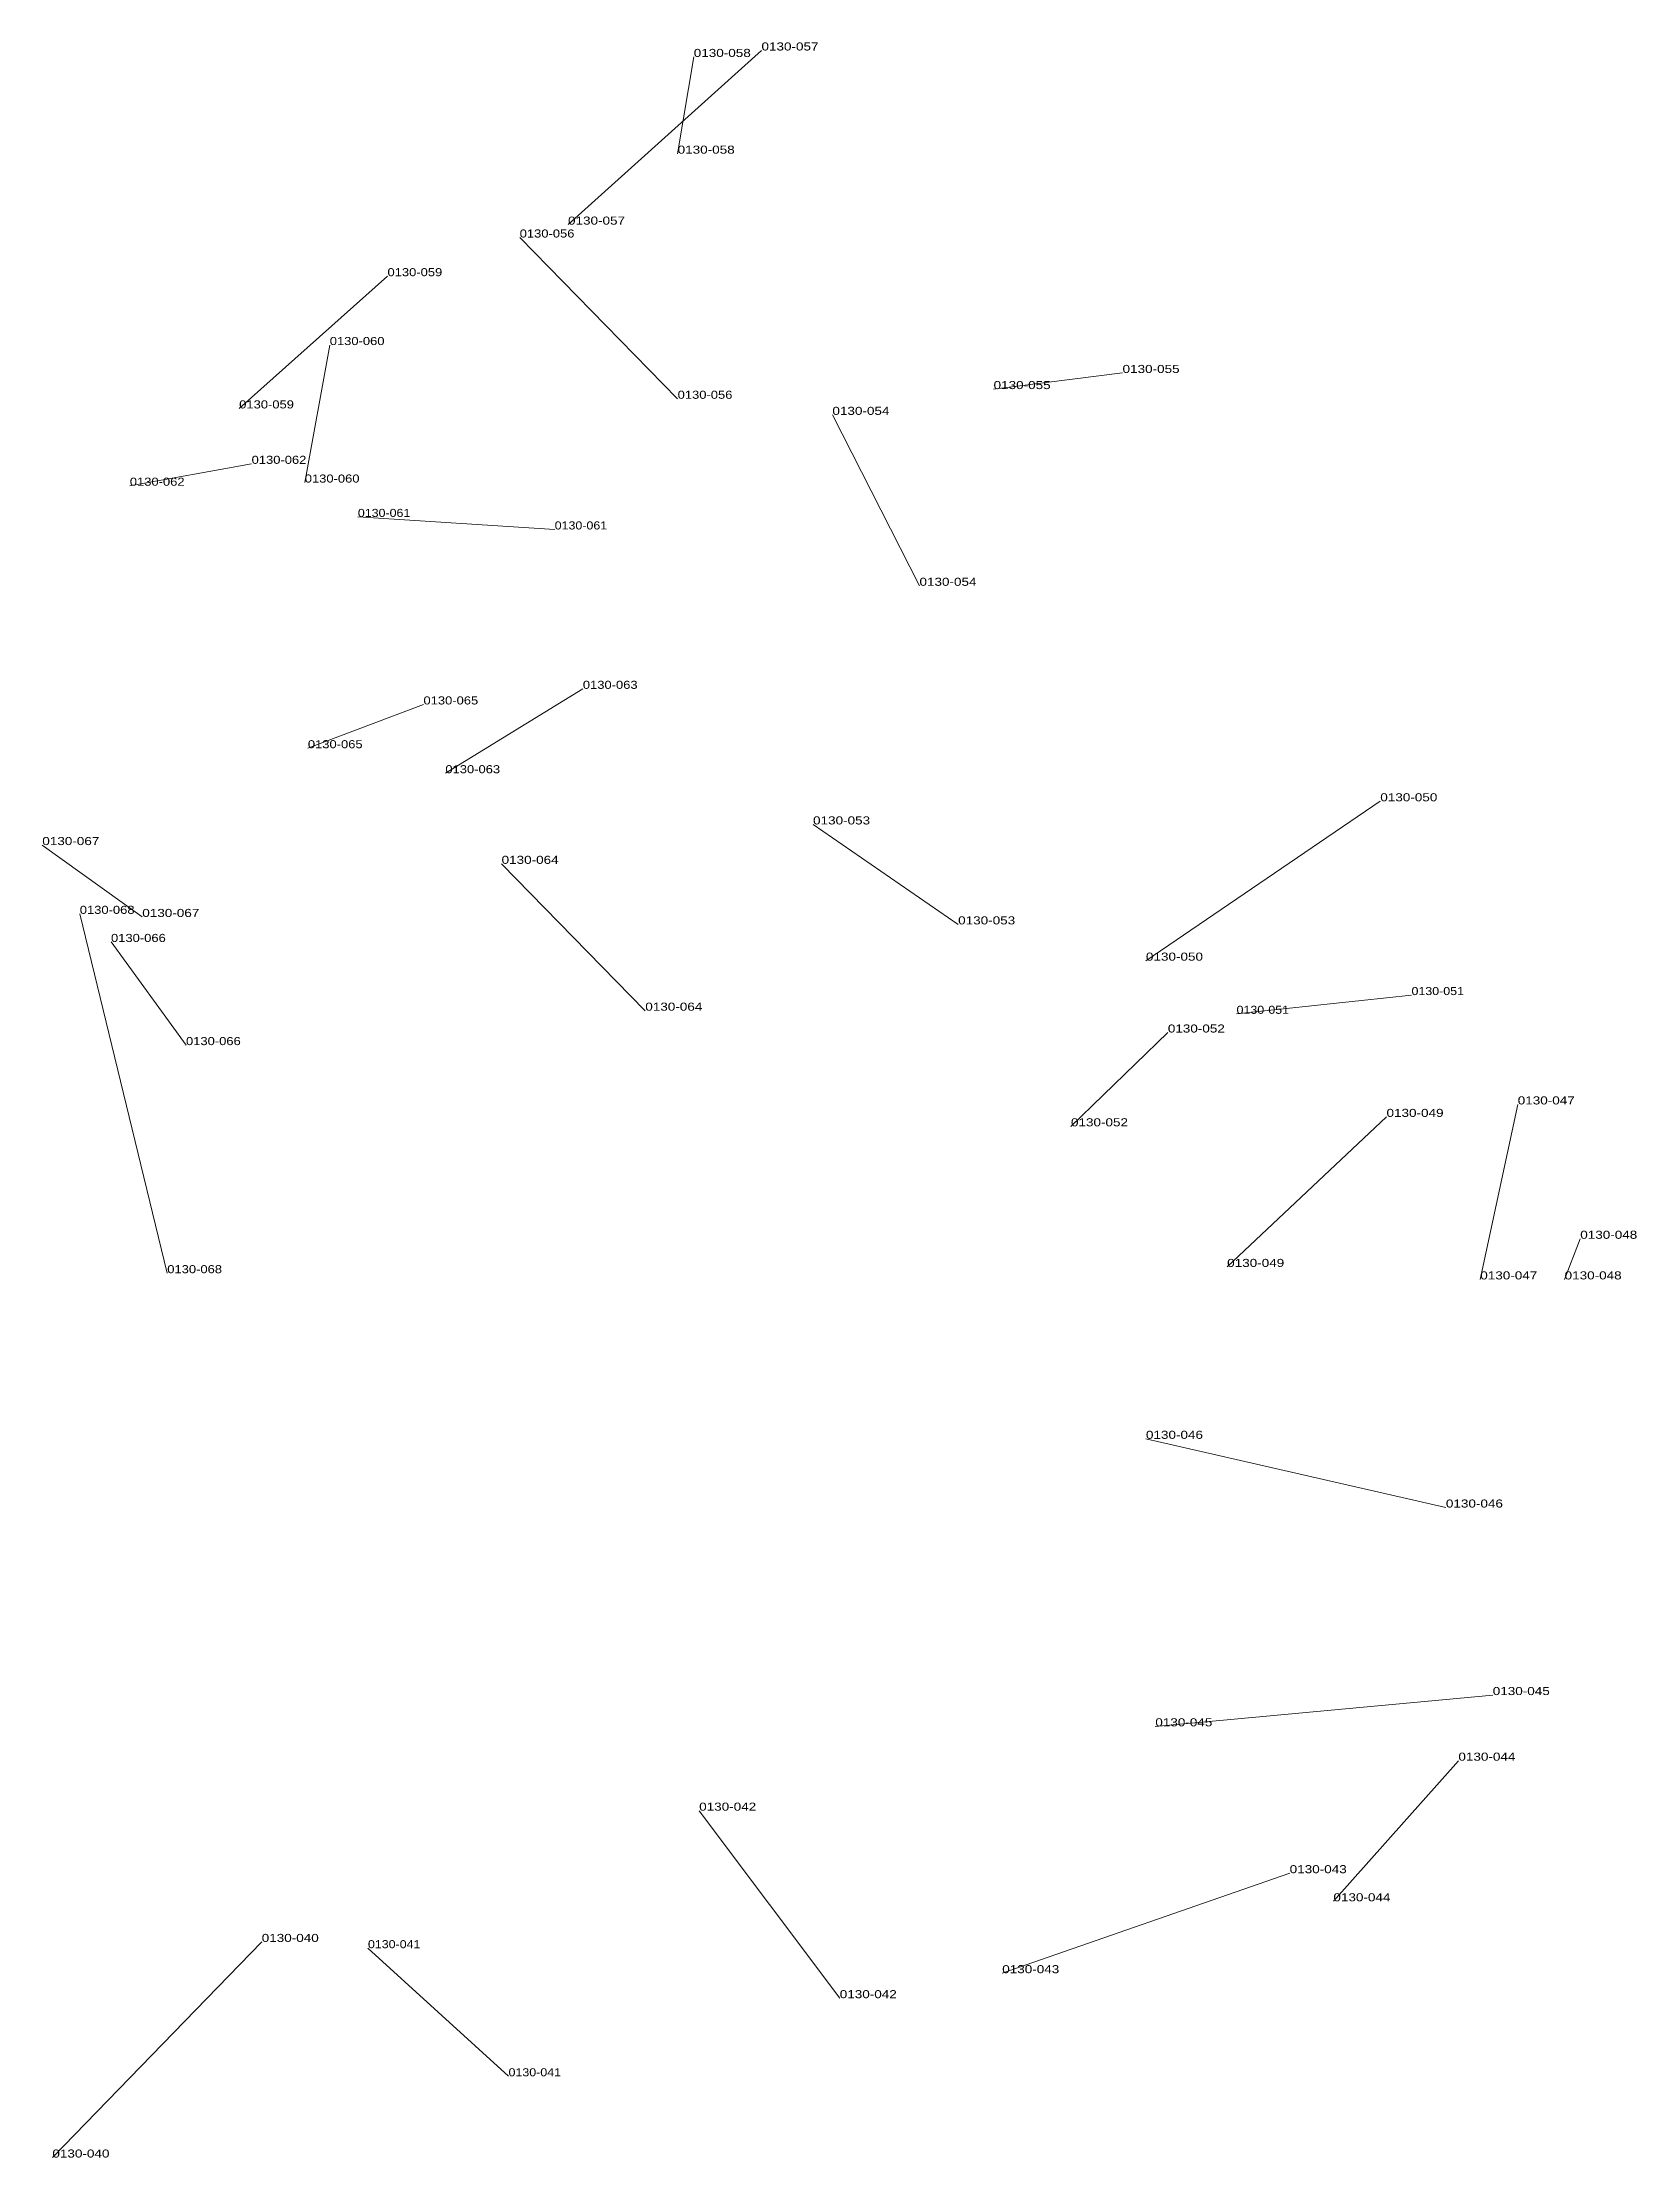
# Model space of a CAD drawing. Header units: metres. Extents: x 571156 to 607184, y 703608 to 727431.
# Drawn here: x 581768 to 582163, y 723286 to 723810 of the extents above; entities that cross this region are included whole.
import ezdxf

# ---------------------------------------------------------------- set-up
doc = ezdxf.new("R2010")
doc.units = ezdxf.units.M
doc.header["$LTSCALE"] = 0.8
doc.layers.add('60', color=7, linetype='Continuous', lineweight=13)
doc.layers.add('61', color=7, linetype='Continuous')

msp = doc.modelspace()

# ---------------------------------------------------------------- texts
at = {"layer": '60'}
for s, width, p in [('0130-058', 1.25, (581929.83, 723806.23)), ('0130-057', 1.25, (581946.6, 723807.83)), ('0130-056', 1.2, (581886.72, 723761.52)), ('0130-055', 1.25, (582036.03, 723727.98)), ('0130-059', 1.2, (581817.25, 723719.2)), ('0130-054', 1.25, (581964.17, 723717.6)), ('0130-062', 1.2, (581790.16, 723700.06)), ('0130-060', 1.2, (581833.49, 723700.84)), ('0130-061', 1.15, (581846.64, 723692.33)), ('0130-063', 1.2, (581902.36, 723649.77)), ('0130-065', 1.2, (581834.26, 723635.06)), ('0130-050', 1.25, (582099.86, 723621.92)), ('0130-067', 1.25, (581768.49, 723611.08)), ('0130-053', 1.25, (581995.31, 723591.44)), ('0130-051', 1.15, (582107.59, 723573.94)), ('0130-064', 1.25, (581917.83, 723570.07)), ('0130-066', 1.2, (581804.08, 723561.55)), ('0130-047', 1.25, (582133.9, 723546.86)), ('0130-052', 1.25, (582023.25, 723541.44)), ('0130-048', 1.25, (582149.38, 723513.59)), ('0130-068', 1.2, (581799.44, 723505.07)), ('0130-049', 1.25, (582061.94, 723506.62)), ('0130-046', 1.25, (582041.82, 723464.06)), ('0130-045', 1.25, (582044.14, 723392.87)), ('0130-044', 1.25, (582119.2, 723384.36)), ('0130-043', 1.25, (582006.23, 723331.74)), ('0130-042', 1.25, (581965.99, 723325.55)), ('0130-041', 1.15, (581883.96, 723306.21)), ('0130-040', 1.25, (581770.99, 723286.09))]:
    msp.add_text(s, height=2, dxfattribs=dict(at, width=width)).set_placement(p)
at = {"layer": '61'}
for s, width, p in [('0130-058', 1.25, (581925.84, 723782.28)), ('0130-057', 1.25, (581898.69, 723764.71)), ('0130-059', 1.2, (581853.98, 723751.94)), ('0130-060', 1.2, (581839.68, 723734.89)), ('0130-056', 1.2, (581925.84, 723721.59)), ('0130-055', 1.25, (582004.09, 723723.99)), ('0130-062', 1.2, (581820.33, 723705.48)), ('0130-061', 1.15, (581895.39, 723689.23)), ('0130-054', 1.25, (581985.73, 723675.28)), ('0130-065', 1.2, (581862.89, 723645.9)), ('0130-063', 1.2, (581868.31, 723628.87)), ('0130-053', 1.25, (581959.38, 723616.19)), ('0130-064', 1.25, (581882.24, 723606.43)), ('0130-068', 1.2, (581777.77, 723594.05)), ('0130-067', 1.25, (581793.25, 723593.28)), ('0130-066', 1.2, (581785.51, 723587.09)), ('0130-050', 1.25, (582041.82, 723582.46)), ('0130-051', 1.15, (582064.26, 723569.3)), ('0130-052', 1.25, (582047.24, 723564.66)), ('0130-049', 1.25, (582101.4, 723543.77)), ('0130-047', 1.25, (582124.62, 723503.53)), ('0130-048', 1.25, (582145.51, 723503.53)), ('0130-046', 1.25, (582116.11, 723447.04)), ('0130-045', 1.25, (582127.71, 723400.61)), ('0130-042', 1.25, (581931.17, 723371.98)), ('0130-043', 1.25, (582077.42, 723356.5)), ('0130-044', 1.25, (582088.25, 723349.54)), ('0130-040', 1.25, (581822.83, 723339.48)), ('0130-041', 1.15, (581849.14, 723337.93))]:
    msp.add_text(s, height=2, dxfattribs=dict(at, width=width)).set_placement(p)

# ---------------------------------------------------------------- linework, layer by layer
at = {"layer": '60'}
for p, q in [((581898.69, 723764.71), (581946.6, 723807.83)), ((581925.84, 723782.28), (581929.83, 723806.23)), ((581925.84, 723721.59), (581886.72, 723761.52)), ((581853.98, 723751.94), (581817.25, 723719.2)), ((581839.68, 723734.89), (581833.49, 723700.84)), ((582004.09, 723723.99), (582036.03, 723727.98)), ((581985.73, 723675.28), (581964.17, 723717.6)), ((581820.33, 723705.48), (581790.16, 723700.06)), ((581895.39, 723689.23), (581846.64, 723692.33)), ((581868.31, 723628.87), (581902.36, 723649.77)), ((581862.89, 723645.9), (581834.26, 723635.06)), ((582041.82, 723582.46), (582099.86, 723621.92)), ((581959.38, 723616.19), (581995.31, 723591.44)), ((581793.25, 723593.28), (581768.49, 723611.08)), ((581882.24, 723606.43), (581917.83, 723570.07)), ((581777.77, 723594.05), (581799.44, 723505.07)), ((581785.51, 723587.09), (581804.08, 723561.55)), ((582064.26, 723569.3), (582107.59, 723573.94)), ((582047.24, 723564.66), (582023.25, 723541.44)), ((582101.4, 723543.77), (582061.94, 723506.62)), ((582124.62, 723503.53), (582133.9, 723546.86)), ((582145.51, 723503.53), (582149.38, 723513.59)), ((582116.11, 723447.04), (582041.82, 723464.06)), ((582127.71, 723400.61), (582044.14, 723392.87)), ((582088.25, 723349.54), (582119.2, 723384.36)), ((581931.17, 723371.98), (581965.99, 723325.55)), ((582077.42, 723356.5), (582006.23, 723331.74)), ((581822.83, 723339.48), (581770.99, 723286.09)), ((581849.14, 723337.93), (581883.96, 723306.21))]:
    msp.add_line(p, q, dxfattribs=at)

msp.set_redraw_order([(e.dxf.handle, doc.entitydb.next_handle()) for e in msp.query("TEXT MTEXT ATTDEF DIMENSION ARC_DIMENSION")])  # texts and dimensions are drawn at this point

doc.saveas('drawing.dxf')
